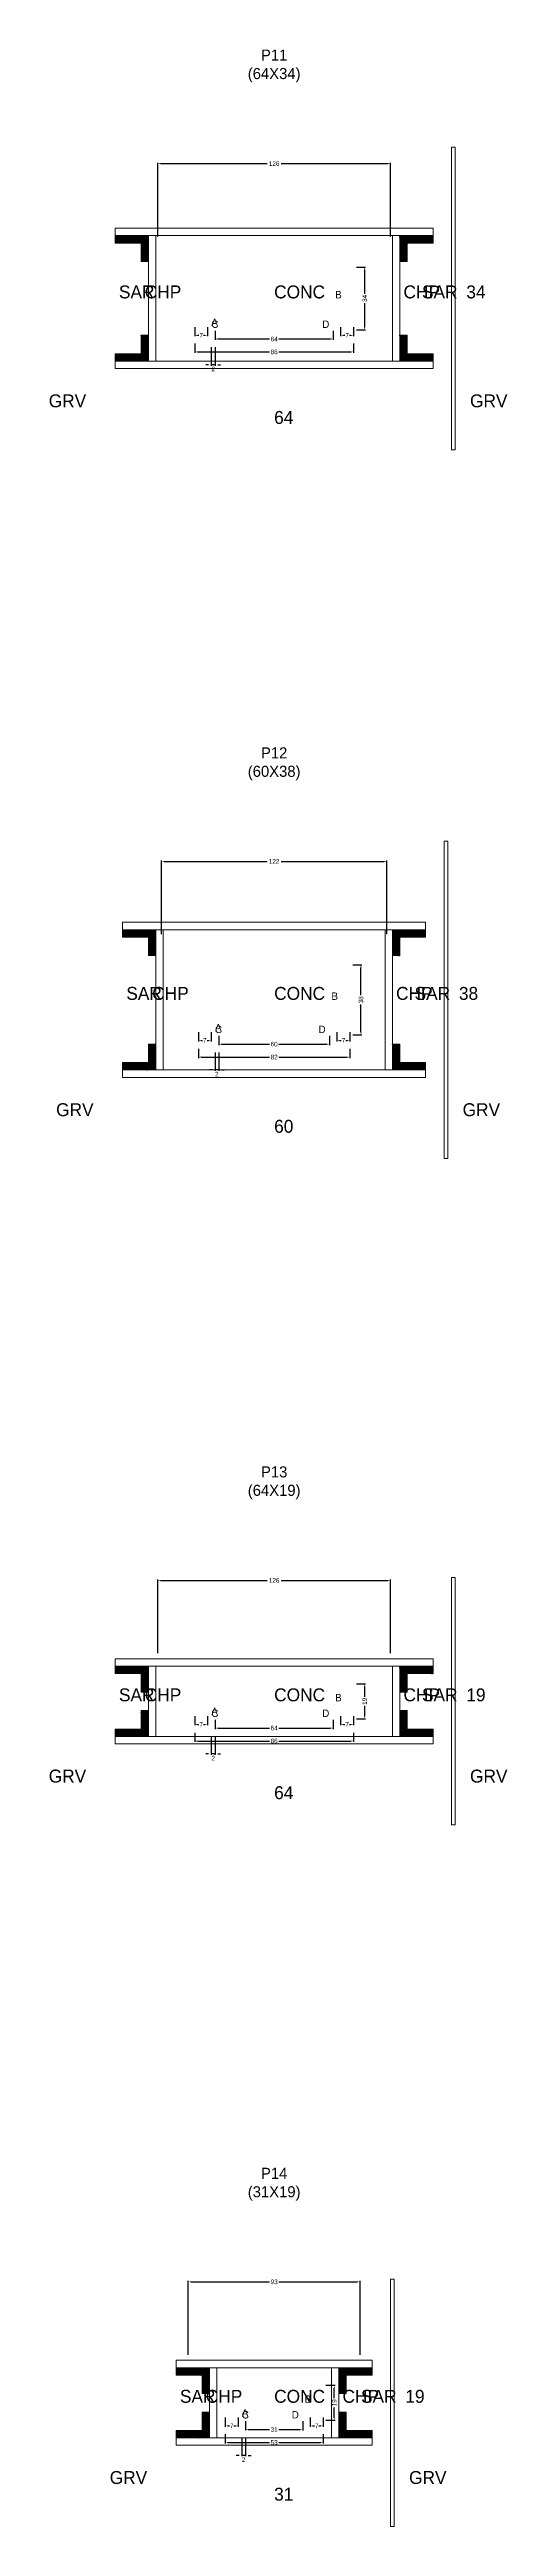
# Model space of a CAD drawing. Header units: centimetres. Extents: x -12000 to 4093, y -4566 to 1796.
# Drawn here: x -122 to 126, y -1067 to 275 of the extents above; entities that cross this region are included whole.
import ezdxf

# ---------------------------------------------------------------- set-up
doc = ezdxf.new("R2010")
doc.units = ezdxf.units.CM
for name, color, linetype in [('COTA', 241, 'Continuous'), ('Hachura', 251, 'Continuous'), ('NOMENCLATURA', 7, 'Continuous'), ('SARRAFO', 251, 'Continuous'), ('Texto Seção', 7, 'Continuous')]:
    doc.layers.add(name, color=color, linetype=linetype)
doc.dimstyles.new('cotax2', dxfattribs={"dimtxt": 2.5, "dimasz": 1.5, "dimexe": 0.5, "dimexo": 0.5, "dimgap": 0.5, "dimtad": 1, "dimcen": 2.5, "dimazin": 3, "dimtfac": 1, "dimtmove": 0, "dimatfit": 3})

msp = doc.modelspace()

# ---------------------------------------------------------------- texts
at = {"layer": 'NOMENCLATURA'}
for s, p in [('B', (33, 140)), ('A', (-34, 125)), ('C', (-34, 124)), ('D', (26, 124)), ('B', (31, -240)), ('A', (-32, -257)), ('C', (-32, -258)), ('D', (24, -258)), ('B', (33, -620)), ('A', (-34, -627.5)), ('C', (-34, -628.5)), ('D', (26, -628.5)), ('A', (-17.5, -1007.5)), ('C', (-17.5, -1008.5)), ('D', (9.5, -1008.5)), ('B', (16.5, -1000))]:
    msp.add_text(s, height=4, dxfattribs=at).set_placement(p)
at = {"layer": 'NOMENCLATURA', "char_height": 6, "attachment_point": 8}
for s, insert in [('P11\\P(64X34)', (0, 257)), ('P12\\P(60X38)', (0, -121)), ('P13\\P(64X19)', (0, -510.5)), ('P14\\P(31X19)', (0, -890.5))]:
    msp.add_mtext(s, dxfattribs=dict(at, insert=insert))
at = {"layer": 'Texto Seção'}
for s, p in [('SAR', (-84, 140)), ('CHP', (-70, 140)), ('CONC', (0, 140)), ('CHP', (70, 140)), ('SAR', (80, 140)), ('34', (104, 140)), ('GRV', (-122, 81)), ('GRV', (106, 81)), ('64', (0, 72)), ('SAR', (-80, -240)), ('CHP', (-66, -240)), ('CONC', (0, -240)), ('CHP', (66, -240)), ('SAR', (76, -240)), ('38', (100, -240)), ('GRV', (-118, -303)), ('60', (0, -312)), ('GRV', (102, -303)), ('SAR', (-84, -620)), ('CHP', (-70, -620)), ('CONC', (0, -620)), ('CHP', (70, -620)), ('SAR', (80, -620)), ('19', (104, -620)), ('GRV', (-122, -664)), ('GRV', (106, -664)), ('64', (0, -673)), ('SAR', (-51, -1000)), ('CHP', (-37, -1000)), ('CONC', (0, -1000)), ('CHP', (37, -1000)), ('SAR', (47, -1000)), ('19', (71, -1000)), ('GRV', (-89, -1044)), ('31', (0, -1053)), ('GRV', (73, -1044))]:
    msp.add_text(s, height=7, dxfattribs=at).set_placement(p)

# ---------------------------------------------------------------- blocks, each defined once
blk = doc.blocks.new('_CLOSEDFILLED')
at = {"color": 0, "linetype": 'BYBLOCK'}
blk.add_solid([(-1, 0.16), (0, 0), (-1, -0.16)], dxfattribs=at)
blk = doc.blocks.new('*D92')
for p, q in [((-26.5, -1017), (-26.5, -1022)), ((26.5, -1017), (26.5, -1022)), ((-25, -1021.5), (-2.5, -1021.5)), ((2.5, -1021.5), (25, -1021.5))]:
    blk.add_line(p, q)
at = {"layer": 'Defpoints'}
for p in [(-26.5, -1016.5), (26.5, -1016.5), (-26.5, -1021.5)]:
    blk.add_point(p, dxfattribs=at)
at = {"layer": 'COTA', "xscale": 1.5, "yscale": 1.5, "rotation": 180}
blk.add_blockref('_CLOSEDFILLED', (-26.5, -1021.5), dxfattribs=at)
at = {"layer": 'COTA', "xscale": 1.5, "yscale": 1.5}
blk.add_blockref('_CLOSEDFILLED', (26.5, -1021.5), dxfattribs=at)
at = {"layer": 'COTA', "insert": (0, -1021.5), "char_height": 2.5, "attachment_point": 5}
blk.add_mtext('53', dxfattribs=at)
blk = doc.blocks.new('*D93')
for p, q in [((-15.5, -1010), (-15.5, -1015)), ((-14, -1014.5), (-2.5, -1014.5)), ((2.5, -1014.5), (14, -1014.5)), ((15.5, -1010), (15.5, -1015))]:
    blk.add_line(p, q)
at = {"layer": 'Defpoints'}
for p in [(-15.5, -1009.5), (-15.5, -1014.5), (15.5, -1009.5)]:
    blk.add_point(p, dxfattribs=at)
at = {"layer": 'COTA', "xscale": 1.5, "yscale": 1.5, "rotation": 180}
blk.add_blockref('_CLOSEDFILLED', (-15.5, -1014.5), dxfattribs=at)
at = {"layer": 'COTA', "xscale": 1.5, "yscale": 1.5}
blk.add_blockref('_CLOSEDFILLED', (15.5, -1014.5), dxfattribs=at)
at = {"layer": 'COTA', "insert": (0, -1014.5), "char_height": 2.5, "attachment_point": 5}
blk.add_mtext('31', dxfattribs=at)
blk = doc.blocks.new('*D94')
for p, q in [((28, -990.5), (33, -990.5)), ((32.5, -997.5), (32.5, -992)), ((32.5, -1008), (32.5, -1002.5)), ((28, -1009.5), (33, -1009.5))]:
    blk.add_line(p, q)
at = {"layer": 'Defpoints'}
for p in [(27.5, -990.5), (27.5, -1009.5), (32.5, -1009.5)]:
    blk.add_point(p, dxfattribs=at)
at = {"layer": 'COTA', "xscale": 1.5, "yscale": 1.5}
for p, rotation in [((32.5, -990.5), 90), ((32.5, -1009.5), 270)]:
    blk.add_blockref('_CLOSEDFILLED', p, dxfattribs=dict(at, rotation=rotation))
at = {"layer": 'COTA', "insert": (32.5, -1000), "char_height": 2.5, "attachment_point": 5, "rotation": 90}
blk.add_mtext('19', dxfattribs=at)
blk = doc.blocks.new('*D95')
for p, q in [((-26.5, -1008), (-26.5, -1013)), ((-25, -1012.5), (-24.25, -1012.5)), ((-21.75, -1012.5), (-21, -1012.5)), ((-19.5, -1008), (-19.5, -1013))]:
    blk.add_line(p, q)
at = {"layer": 'Defpoints'}
for p in [(-26.5, -1007.5), (-26.5, -1012.5), (-19.5, -1007.5)]:
    blk.add_point(p, dxfattribs=at)
at = {"layer": 'COTA', "xscale": 1.5, "yscale": 1.5, "rotation": 180}
blk.add_blockref('_CLOSEDFILLED', (-26.5, -1012.5), dxfattribs=at)
at = {"layer": 'COTA', "xscale": 1.5, "yscale": 1.5}
blk.add_blockref('_CLOSEDFILLED', (-19.5, -1012.5), dxfattribs=at)
at = {"layer": 'COTA', "insert": (-23, -1012.5), "char_height": 2.5, "attachment_point": 5}
blk.add_mtext('7', dxfattribs=at)
blk = doc.blocks.new('*D96')
for p, q in [((19.5, -1008), (19.5, -1013)), ((21, -1012.5), (21.75, -1012.5)), ((24.25, -1012.5), (25, -1012.5)), ((26.5, -1008), (26.5, -1013))]:
    blk.add_line(p, q)
at = {"layer": 'Defpoints'}
for p in [(19.5, -1007.5), (19.5, -1012.5), (26.5, -1007.5)]:
    blk.add_point(p, dxfattribs=at)
at = {"layer": 'COTA', "xscale": 1.5, "yscale": 1.5, "rotation": 180}
blk.add_blockref('_CLOSEDFILLED', (19.5, -1012.5), dxfattribs=at)
at = {"layer": 'COTA', "xscale": 1.5, "yscale": 1.5}
blk.add_blockref('_CLOSEDFILLED', (26.5, -1012.5), dxfattribs=at)
at = {"layer": 'COTA', "insert": (23, -1012.5), "char_height": 2.5, "attachment_point": 5}
blk.add_mtext('7', dxfattribs=at)
blk = doc.blocks.new('*D97')
for p, q in [((-46.5, -974), (-46.5, -934)), ((-45, -934.5), (-2.5, -934.5)), ((2.5, -934.5), (45, -934.5)), ((46.5, -974), (46.5, -934))]:
    blk.add_line(p, q)
at = {"layer": 'Defpoints'}
for p in [(-46.5, -934.5), (-46.5, -974.5), (46.5, -974.5)]:
    blk.add_point(p, dxfattribs=at)
at = {"layer": 'COTA', "xscale": 1.5, "yscale": 1.5, "rotation": 180}
blk.add_blockref('_CLOSEDFILLED', (-46.5, -934.5), dxfattribs=at)
at = {"layer": 'COTA', "xscale": 1.5, "yscale": 1.5}
blk.add_blockref('_CLOSEDFILLED', (46.5, -934.5), dxfattribs=at)
at = {"layer": 'COTA', "insert": (0, -934.5), "char_height": 2.5, "attachment_point": 5}
blk.add_mtext('93', dxfattribs=at)
blk = doc.blocks.new('*D66')
for p, q in [((-43, -637), (-43, -642)), ((-41.5, -641.5), (-2.5, -641.5)), ((2.5, -641.5), (41.5, -641.5)), ((43, -637), (43, -642))]:
    blk.add_line(p, q)
at = {"layer": 'Defpoints'}
for p in [(-43, -636.5), (-43, -641.5), (43, -636.5)]:
    blk.add_point(p, dxfattribs=at)
at = {"layer": 'COTA', "xscale": 1.5, "yscale": 1.5, "rotation": 180}
blk.add_blockref('_CLOSEDFILLED', (-43, -641.5), dxfattribs=at)
at = {"layer": 'COTA', "xscale": 1.5, "yscale": 1.5}
blk.add_blockref('_CLOSEDFILLED', (43, -641.5), dxfattribs=at)
at = {"layer": 'COTA', "insert": (0, -641.5), "char_height": 2.5, "attachment_point": 5}
blk.add_mtext('86', dxfattribs=at)
blk = doc.blocks.new('*D67')
for p, q in [((-32, -630), (-32, -635)), ((32, -630), (32, -635)), ((-30.5, -634.5), (-2.5, -634.5)), ((2.5, -634.5), (30.5, -634.5))]:
    blk.add_line(p, q)
at = {"layer": 'Defpoints'}
for p in [(-32, -629.5), (32, -629.5), (-32, -634.5)]:
    blk.add_point(p, dxfattribs=at)
at = {"layer": 'COTA', "xscale": 1.5, "yscale": 1.5, "rotation": 180}
blk.add_blockref('_CLOSEDFILLED', (-32, -634.5), dxfattribs=at)
at = {"layer": 'COTA', "xscale": 1.5, "yscale": 1.5}
blk.add_blockref('_CLOSEDFILLED', (32, -634.5), dxfattribs=at)
at = {"layer": 'COTA', "insert": (0, -634.5), "char_height": 2.5, "attachment_point": 5}
blk.add_mtext('64', dxfattribs=at)
blk = doc.blocks.new('*D68')
for p, q in [((44.5, -610.5), (49.5, -610.5)), ((49, -617.5), (49, -612)), ((44.5, -629.5), (49.5, -629.5)), ((49, -628), (49, -622.5))]:
    blk.add_line(p, q)
at = {"layer": 'Defpoints'}
for p in [(44, -610.5), (44, -629.5), (49, -629.5)]:
    blk.add_point(p, dxfattribs=at)
at = {"layer": 'COTA', "xscale": 1.5, "yscale": 1.5}
for p, rotation in [((49, -610.5), 90), ((49, -629.5), 270)]:
    blk.add_blockref('_CLOSEDFILLED', p, dxfattribs=dict(at, rotation=rotation))
at = {"layer": 'COTA', "insert": (49, -620), "char_height": 2.5, "attachment_point": 5, "rotation": 90}
blk.add_mtext('19', dxfattribs=at)
blk = doc.blocks.new('*D69')
for p, q in [((-43, -628), (-43, -633)), ((-36, -628), (-36, -633)), ((-41.5, -632.5), (-40.75, -632.5)), ((-38.25, -632.5), (-37.5, -632.5))]:
    blk.add_line(p, q)
at = {"layer": 'Defpoints'}
for p in [(-43, -627.5), (-36, -627.5), (-43, -632.5)]:
    blk.add_point(p, dxfattribs=at)
at = {"layer": 'COTA', "xscale": 1.5, "yscale": 1.5, "rotation": 180}
blk.add_blockref('_CLOSEDFILLED', (-43, -632.5), dxfattribs=at)
at = {"layer": 'COTA', "xscale": 1.5, "yscale": 1.5}
blk.add_blockref('_CLOSEDFILLED', (-36, -632.5), dxfattribs=at)
at = {"layer": 'COTA', "insert": (-39.5, -632.5), "char_height": 2.5, "attachment_point": 5}
blk.add_mtext('7', dxfattribs=at)
blk = doc.blocks.new('*D70')
for p, q in [((36, -628), (36, -633)), ((43, -628), (43, -633)), ((37.5, -632.5), (38.25, -632.5)), ((40.75, -632.5), (41.5, -632.5))]:
    blk.add_line(p, q)
at = {"layer": 'Defpoints'}
for p in [(36, -627.5), (43, -627.5), (36, -632.5)]:
    blk.add_point(p, dxfattribs=at)
at = {"layer": 'COTA', "xscale": 1.5, "yscale": 1.5, "rotation": 180}
blk.add_blockref('_CLOSEDFILLED', (36, -632.5), dxfattribs=at)
at = {"layer": 'COTA', "xscale": 1.5, "yscale": 1.5}
blk.add_blockref('_CLOSEDFILLED', (43, -632.5), dxfattribs=at)
at = {"layer": 'COTA', "insert": (39.5, -632.5), "char_height": 2.5, "attachment_point": 5}
blk.add_mtext('7', dxfattribs=at)
blk = doc.blocks.new('*D71')
for p, q in [((-63, -594), (-63, -554)), ((-61.5, -554.5), (-3.75, -554.5)), ((3.75, -554.5), (61.5, -554.5)), ((63, -594), (63, -554))]:
    blk.add_line(p, q)
at = {"layer": 'Defpoints'}
for p in [(-63, -554.5), (-63, -594.5), (63, -594.5)]:
    blk.add_point(p, dxfattribs=at)
at = {"layer": 'COTA', "xscale": 1.5, "yscale": 1.5, "rotation": 180}
blk.add_blockref('_CLOSEDFILLED', (-63, -554.5), dxfattribs=at)
at = {"layer": 'COTA', "xscale": 1.5, "yscale": 1.5}
blk.add_blockref('_CLOSEDFILLED', (63, -554.5), dxfattribs=at)
at = {"layer": 'COTA', "insert": (0, -554.5), "char_height": 2.5, "attachment_point": 5}
blk.add_mtext('126', dxfattribs=at)
blk = doc.blocks.new('*D40')
for p, q in [((-41, -266.5), (-41, -271.5)), ((41, -266.5), (41, -271.5)), ((-39.5, -271), (-2.5, -271)), ((2.5, -271), (39.5, -271))]:
    blk.add_line(p, q)
at = {"layer": 'Defpoints'}
for p in [(-41, -266), (41, -266), (-41, -271)]:
    blk.add_point(p, dxfattribs=at)
at = {"layer": 'COTA', "xscale": 1.5, "yscale": 1.5, "rotation": 180}
blk.add_blockref('_CLOSEDFILLED', (-41, -271), dxfattribs=at)
at = {"layer": 'COTA', "xscale": 1.5, "yscale": 1.5}
blk.add_blockref('_CLOSEDFILLED', (41, -271), dxfattribs=at)
at = {"layer": 'COTA', "insert": (0, -271), "char_height": 2.5, "attachment_point": 5}
blk.add_mtext('82', dxfattribs=at)
blk = doc.blocks.new('*D41')
for p, q in [((-30, -259.5), (-30, -264.5)), ((-28.5, -264), (-2.5, -264)), ((2.5, -264), (28.5, -264)), ((30, -259.5), (30, -264.5))]:
    blk.add_line(p, q)
at = {"layer": 'Defpoints'}
for p in [(-30, -259), (-30, -264), (30, -259)]:
    blk.add_point(p, dxfattribs=at)
at = {"layer": 'COTA', "xscale": 1.5, "yscale": 1.5, "rotation": 180}
blk.add_blockref('_CLOSEDFILLED', (-30, -264), dxfattribs=at)
at = {"layer": 'COTA', "xscale": 1.5, "yscale": 1.5}
blk.add_blockref('_CLOSEDFILLED', (30, -264), dxfattribs=at)
at = {"layer": 'COTA', "insert": (0, -264), "char_height": 2.5, "attachment_point": 5}
blk.add_mtext('60', dxfattribs=at)
blk = doc.blocks.new('*D42')
for p, q in [((42.5, -221), (47.5, -221)), ((47, -237.5), (47, -222.5)), ((47, -257.5), (47, -242.5)), ((42.5, -259), (47.5, -259))]:
    blk.add_line(p, q)
at = {"layer": 'Defpoints'}
for p in [(42, -221), (42, -259), (47, -259)]:
    blk.add_point(p, dxfattribs=at)
at = {"layer": 'COTA', "xscale": 1.5, "yscale": 1.5}
for p, rotation in [((47, -221), 90), ((47, -259), 270)]:
    blk.add_blockref('_CLOSEDFILLED', p, dxfattribs=dict(at, rotation=rotation))
at = {"layer": 'COTA', "insert": (47, -240), "char_height": 2.5, "attachment_point": 5, "rotation": 90}
blk.add_mtext('38', dxfattribs=at)
blk = doc.blocks.new('*D43')
for p, q in [((-41, -257.5), (-41, -262.5)), ((-39.5, -262), (-38.75, -262)), ((-36.25, -262), (-35.5, -262)), ((-34, -257.5), (-34, -262.5))]:
    blk.add_line(p, q)
at = {"layer": 'Defpoints'}
for p in [(-41, -257), (-41, -262), (-34, -257)]:
    blk.add_point(p, dxfattribs=at)
at = {"layer": 'COTA', "xscale": 1.5, "yscale": 1.5, "rotation": 180}
blk.add_blockref('_CLOSEDFILLED', (-41, -262), dxfattribs=at)
at = {"layer": 'COTA', "xscale": 1.5, "yscale": 1.5}
blk.add_blockref('_CLOSEDFILLED', (-34, -262), dxfattribs=at)
at = {"layer": 'COTA', "insert": (-37.5, -262), "char_height": 2.5, "attachment_point": 5}
blk.add_mtext('7', dxfattribs=at)
blk = doc.blocks.new('*D44')
for p, q in [((34, -257.5), (34, -262.5)), ((35.5, -262), (36.25, -262)), ((38.75, -262), (39.5, -262)), ((41, -257.5), (41, -262.5))]:
    blk.add_line(p, q)
at = {"layer": 'Defpoints'}
for p in [(34, -257), (34, -262), (41, -257)]:
    blk.add_point(p, dxfattribs=at)
at = {"layer": 'COTA', "xscale": 1.5, "yscale": 1.5, "rotation": 180}
blk.add_blockref('_CLOSEDFILLED', (34, -262), dxfattribs=at)
at = {"layer": 'COTA', "xscale": 1.5, "yscale": 1.5}
blk.add_blockref('_CLOSEDFILLED', (41, -262), dxfattribs=at)
at = {"layer": 'COTA', "insert": (37.5, -262), "char_height": 2.5, "attachment_point": 5}
blk.add_mtext('7', dxfattribs=at)
blk = doc.blocks.new('*D45')
for p, q in [((-61, -204.5), (-61, -164.5)), ((-59.5, -165), (-3.75, -165)), ((3.75, -165), (59.5, -165)), ((61, -204.5), (61, -164.5))]:
    blk.add_line(p, q)
at = {"layer": 'Defpoints'}
for p in [(-61, -165), (-61, -205), (61, -205)]:
    blk.add_point(p, dxfattribs=at)
at = {"layer": 'COTA', "xscale": 1.5, "yscale": 1.5, "rotation": 180}
blk.add_blockref('_CLOSEDFILLED', (-61, -165), dxfattribs=at)
at = {"layer": 'COTA', "xscale": 1.5, "yscale": 1.5}
blk.add_blockref('_CLOSEDFILLED', (61, -165), dxfattribs=at)
at = {"layer": 'COTA', "insert": (0, -165), "char_height": 2.5, "attachment_point": 5}
blk.add_mtext('122', dxfattribs=at)
blk = doc.blocks.new('*D14')
for p, q in [((-43, 115.5), (-43, 110.5)), ((-41.5, 111), (-2.5, 111)), ((2.5, 111), (41.5, 111)), ((43, 115.5), (43, 110.5))]:
    blk.add_line(p, q)
at = {"layer": 'Defpoints'}
for p in [(-43, 116), (-43, 111), (43, 116)]:
    blk.add_point(p, dxfattribs=at)
at = {"layer": 'COTA', "xscale": 1.5, "yscale": 1.5, "rotation": 180}
blk.add_blockref('_CLOSEDFILLED', (-43, 111), dxfattribs=at)
at = {"layer": 'COTA', "xscale": 1.5, "yscale": 1.5}
blk.add_blockref('_CLOSEDFILLED', (43, 111), dxfattribs=at)
at = {"layer": 'COTA', "insert": (0, 111), "char_height": 2.5, "attachment_point": 5}
blk.add_mtext('86', dxfattribs=at)
blk = doc.blocks.new('*D15')
for p, q in [((-32, 122.5), (-32, 117.5)), ((32, 122.5), (32, 117.5)), ((-30.5, 118), (-2.5, 118)), ((2.5, 118), (30.5, 118))]:
    blk.add_line(p, q)
at = {"layer": 'Defpoints'}
for p in [(-32, 123), (32, 123), (-32, 118)]:
    blk.add_point(p, dxfattribs=at)
at = {"layer": 'COTA', "xscale": 1.5, "yscale": 1.5, "rotation": 180}
blk.add_blockref('_CLOSEDFILLED', (-32, 118), dxfattribs=at)
at = {"layer": 'COTA', "xscale": 1.5, "yscale": 1.5}
blk.add_blockref('_CLOSEDFILLED', (32, 118), dxfattribs=at)
at = {"layer": 'COTA', "insert": (0, 118), "char_height": 2.5, "attachment_point": 5}
blk.add_mtext('64', dxfattribs=at)
blk = doc.blocks.new('*D16')
for p, q in [((44.5, 157), (49.5, 157)), ((49, 142.5), (49, 155.5)), ((49, 124.5), (49, 137.5)), ((44.5, 123), (49.5, 123))]:
    blk.add_line(p, q)
at = {"layer": 'Defpoints'}
for p in [(44, 157), (44, 123), (49, 123)]:
    blk.add_point(p, dxfattribs=at)
at = {"layer": 'COTA', "xscale": 1.5, "yscale": 1.5}
for p, rotation in [((49, 157), 90), ((49, 123), 270)]:
    blk.add_blockref('_CLOSEDFILLED', p, dxfattribs=dict(at, rotation=rotation))
at = {"layer": 'COTA', "insert": (49, 140), "char_height": 2.5, "attachment_point": 5, "rotation": 90}
blk.add_mtext('34', dxfattribs=at)
blk = doc.blocks.new('*D17')
for p, q in [((-43, 124.5), (-43, 119.5)), ((-36, 124.5), (-36, 119.5)), ((-41.5, 120), (-40.75, 120)), ((-38.25, 120), (-37.5, 120))]:
    blk.add_line(p, q)
at = {"layer": 'Defpoints'}
for p in [(-43, 125), (-36, 125), (-43, 120)]:
    blk.add_point(p, dxfattribs=at)
at = {"layer": 'COTA', "xscale": 1.5, "yscale": 1.5, "rotation": 180}
blk.add_blockref('_CLOSEDFILLED', (-43, 120), dxfattribs=at)
at = {"layer": 'COTA', "xscale": 1.5, "yscale": 1.5}
blk.add_blockref('_CLOSEDFILLED', (-36, 120), dxfattribs=at)
at = {"layer": 'COTA', "insert": (-39.5, 120), "char_height": 2.5, "attachment_point": 5}
blk.add_mtext('7', dxfattribs=at)
blk = doc.blocks.new('*D18')
for p, q in [((36, 124.5), (36, 119.5)), ((43, 124.5), (43, 119.5)), ((37.5, 120), (38.25, 120)), ((40.75, 120), (41.5, 120))]:
    blk.add_line(p, q)
at = {"layer": 'Defpoints'}
for p in [(36, 125), (43, 125), (36, 120)]:
    blk.add_point(p, dxfattribs=at)
at = {"layer": 'COTA', "xscale": 1.5, "yscale": 1.5, "rotation": 180}
blk.add_blockref('_CLOSEDFILLED', (36, 120), dxfattribs=at)
at = {"layer": 'COTA', "xscale": 1.5, "yscale": 1.5}
blk.add_blockref('_CLOSEDFILLED', (43, 120), dxfattribs=at)
at = {"layer": 'COTA', "insert": (39.5, 120), "char_height": 2.5, "attachment_point": 5}
blk.add_mtext('7', dxfattribs=at)
blk = doc.blocks.new('*D19')
for p, q in [((-63, 173.5), (-63, 213.5)), ((-61.5, 213), (-3.75, 213)), ((3.75, 213), (61.5, 213)), ((63, 173.5), (63, 213.5))]:
    blk.add_line(p, q)
at = {"layer": 'Defpoints'}
for p in [(-63, 213), (-63, 173), (63, 173)]:
    blk.add_point(p, dxfattribs=at)
at = {"layer": 'COTA', "xscale": 1.5, "yscale": 1.5, "rotation": 180}
blk.add_blockref('_CLOSEDFILLED', (-63, 213), dxfattribs=at)
at = {"layer": 'COTA', "xscale": 1.5, "yscale": 1.5}
blk.add_blockref('_CLOSEDFILLED', (63, 213), dxfattribs=at)
at = {"layer": 'COTA', "insert": (0, 213), "char_height": 2.5, "attachment_point": 5}
blk.add_mtext('126', dxfattribs=at)

# ---------------------------------------------------------------- dimensions: what is measured, and where the dimension line sits
at = {"layer": 'COTA'}
for base, p1, p2, picture, middle in [((-63, 213), (-63, 173), (63, 173), '*D19', (0, 213)), ((-43, 120), (-43, 125), (-36, 125), '*D17', (-39.5, 120)), ((-32, 118), (-32, 123), (32, 123), '*D15', (0, 118)), ((36, 120), (36, 125), (43, 125), '*D18', (39.5, 120)), ((-43, 111), (-43, 116), (43, 116), '*D14', (0, 111)), ((-61, -165), (-61, -205), (61, -205), '*D45', (0, -165)), ((-41, -262), (-41, -257), (-34, -257), '*D43', (-37.5, -262)), ((-41, -271), (-41, -266), (41, -266), '*D40', (0, -271)), ((-30, -264), (-30, -259), (30, -259), '*D41', (0, -264)), ((34, -262), (34, -257), (41, -257), '*D44', (37.5, -262)), ((-63, -554.5), (-63, -594.5), (63, -594.5), '*D71', (0, -554.5)), ((-43, -632.5), (-43, -627.5), (-36, -627.5), '*D69', (-39.5, -632.5)), ((-32, -634.5), (-32, -629.5), (32, -629.5), '*D67', (0, -634.5)), ((36, -632.5), (36, -627.5), (43, -627.5), '*D70', (39.5, -632.5)), ((-43, -641.5), (-43, -636.5), (43, -636.5), '*D66', (0, -641.5)), ((-46.5, -934.5), (-46.5, -974.5), (46.5, -974.5), '*D97', (0, -934.5)), ((-26.5, -1012.5), (-26.5, -1007.5), (-19.5, -1007.5), '*D95', (-23, -1012.5)), ((-26.5, -1021.5), (-26.5, -1016.5), (26.5, -1016.5), '*D92', (0, -1021.5)), ((-15.5, -1014.5), (-15.5, -1009.5), (15.5, -1009.5), '*D93', (0, -1014.5)), ((19.5, -1012.5), (19.5, -1007.5), (26.5, -1007.5), '*D96', (23, -1012.5))]:
    dim = msp.add_linear_dim(base=base, p1=p1, p2=p2, dimstyle='cotax2', dxfattribs=at)
    dim.commit()
    dim.dimension.update_dxf_attribs({"geometry": picture, "text_midpoint": middle})
for base, p1, p2, picture, middle in [((49, 123), (44, 123), (44, 157), '*D16', (49, 140)), ((47, -259), (42, -259), (42, -221), '*D42', (47, -240)), ((49, -629.5), (44, -629.5), (44, -610.5), '*D68', (49, -620)), ((32.5, -1009.5), (27.5, -1009.5), (27.5, -990.5), '*D94', (32.5, -1000))]:
    dim = msp.add_linear_dim(base=base, p1=p1, p2=p2, angle=90, dimstyle='cotax2', dxfattribs=at)
    dim.commit()
    dim.dimension.update_dxf_attribs({"geometry": picture, "text_midpoint": middle})
for base, p1, p2 in [((-32, 104), (-32, 114), (-34, 114)), ((-30, -278), (-30, -268), (-32, -268)), ((-32, -648.5), (-32, -638.5), (-34, -638.5)), ((-15.5, -1028.5), (-15.5, -1018.5), (-17.5, -1018.5))]:
    msp.add_linear_dim(base=base, p1=p1, p2=p2, dimstyle='cotax2', dxfattribs=at).render()

# ---------------------------------------------------------------- hatches: boundary and pattern name
at = {"layer": 'SARRAFO'}
h = msp.add_hatch(dxfattribs=at)
h.set_pattern_fill('SOLID', scale=2)
h.paths.add_polyline_path([(-86, 170), (-72, 170), (-72, 174), (-86, 174)])
h = msp.add_hatch(dxfattribs=at)
h.set_pattern_fill('SOLID', scale=2)
h.paths.add_polyline_path([(-72, 160), (-68, 160), (-68, 174), (-72, 174)])
h = msp.add_hatch(dxfattribs=at)
h.set_pattern_fill('SOLID', scale=2)
h.paths.add_polyline_path([(68, 160), (72, 160), (72, 174), (68, 174)])
h = msp.add_hatch(dxfattribs=at)
h.set_pattern_fill('SOLID', scale=2)
h.paths.add_polyline_path([(72, 170), (86, 170), (86, 174), (72, 174)])
h = msp.add_hatch(dxfattribs=at)
h.set_pattern_fill('SOLID', scale=2)
h.paths.add_polyline_path([(-86, 106), (-72, 106), (-72, 110), (-86, 110)])
h = msp.add_hatch(dxfattribs=at)
h.set_pattern_fill('SOLID', scale=2)
h.paths.add_polyline_path([(-72, 106), (-68, 106), (-68, 120), (-72, 120)])
h = msp.add_hatch(dxfattribs=at)
h.set_pattern_fill('SOLID', scale=2)
h.paths.add_polyline_path([(68, 106), (72, 106), (72, 120), (68, 120)])
h = msp.add_hatch(dxfattribs=at)
h.set_pattern_fill('SOLID', scale=2)
h.paths.add_polyline_path([(72, 106), (86, 106), (86, 110), (72, 110)])
h = msp.add_hatch(dxfattribs=at)
h.set_pattern_fill('SOLID', scale=2)
h.paths.add_polyline_path([(-82, -206), (-68, -206), (-68, -202), (-82, -202)])
h = msp.add_hatch(dxfattribs=at)
h.set_pattern_fill('SOLID', scale=2)
h.paths.add_polyline_path([(-68, -216), (-64, -216), (-64, -202), (-68, -202)])
h = msp.add_hatch(dxfattribs=at)
h.set_pattern_fill('SOLID', scale=2)
h.paths.add_polyline_path([(64, -216), (68, -216), (68, -202), (64, -202)])
h = msp.add_hatch(dxfattribs=at)
h.set_pattern_fill('SOLID', scale=2)
h.paths.add_polyline_path([(68, -206), (82, -206), (82, -202), (68, -202)])
h = msp.add_hatch(dxfattribs=at)
h.set_pattern_fill('SOLID', scale=2)
h.paths.add_polyline_path([(-68, -278), (-64, -278), (-64, -264), (-68, -264)])
h = msp.add_hatch(dxfattribs=at)
h.set_pattern_fill('SOLID', scale=2)
h.paths.add_polyline_path([(64, -278), (68, -278), (68, -264), (64, -264)])
h = msp.add_hatch(dxfattribs=at)
h.set_pattern_fill('SOLID', scale=2)
h.paths.add_polyline_path([(-82, -278), (-68, -278), (-68, -274), (-82, -274)])
h = msp.add_hatch(dxfattribs=at)
h.set_pattern_fill('SOLID', scale=2)
h.paths.add_polyline_path([(68, -278), (82, -278), (82, -274), (68, -274)])
h = msp.add_hatch(dxfattribs=at)
h.set_pattern_fill('SOLID', scale=2)
h.paths.add_polyline_path([(-86, -605), (-72, -605), (-72, -601), (-86, -601)])
h = msp.add_hatch(dxfattribs=at)
h.set_pattern_fill('SOLID', scale=2)
h.paths.add_polyline_path([(-72, -615), (-68, -615), (-68, -601), (-72, -601)])
h = msp.add_hatch(dxfattribs=at)
h.set_pattern_fill('SOLID', scale=2)
h.paths.add_polyline_path([(68, -615), (72, -615), (72, -601), (68, -601)])
h = msp.add_hatch(dxfattribs=at)
h.set_pattern_fill('SOLID', scale=2)
h.paths.add_polyline_path([(72, -605), (86, -605), (86, -601), (72, -601)])
h = msp.add_hatch(dxfattribs=at)
h.set_pattern_fill('SOLID', scale=2)
h.paths.add_polyline_path([(-72, -639), (-68, -639), (-68, -625), (-72, -625)])
h = msp.add_hatch(dxfattribs=at)
h.set_pattern_fill('SOLID', scale=2)
h.paths.add_polyline_path([(68, -639), (72, -639), (72, -625), (68, -625)])
h = msp.add_hatch(dxfattribs=at)
h.set_pattern_fill('SOLID', scale=2)
h.paths.add_polyline_path([(-86, -639), (-72, -639), (-72, -635), (-86, -635)])
h = msp.add_hatch(dxfattribs=at)
h.set_pattern_fill('SOLID', scale=2)
h.paths.add_polyline_path([(72, -639), (86, -639), (86, -635), (72, -635)])
h = msp.add_hatch(dxfattribs=at)
h.set_pattern_fill('SOLID', scale=2)
h.paths.add_polyline_path([(-53, -985), (-39, -985), (-39, -981), (-53, -981)])
h = msp.add_hatch(dxfattribs=at)
h.set_pattern_fill('SOLID', scale=2)
h.paths.add_polyline_path([(-39, -995), (-35, -995), (-35, -981), (-39, -981)])
h = msp.add_hatch(dxfattribs=at)
h.set_pattern_fill('SOLID', scale=2)
h.paths.add_polyline_path([(35, -995), (39, -995), (39, -981), (35, -981)])
h = msp.add_hatch(dxfattribs=at)
h.set_pattern_fill('SOLID', scale=2)
h.paths.add_polyline_path([(39, -985), (53, -985), (53, -981), (39, -981)])
h = msp.add_hatch(dxfattribs=at)
h.set_pattern_fill('SOLID', scale=2)
h.paths.add_polyline_path([(-39, -1019), (-35, -1019), (-35, -1005), (-39, -1005)])
h = msp.add_hatch(dxfattribs=at)
h.set_pattern_fill('SOLID', scale=2)
h.paths.add_polyline_path([(35, -1019), (39, -1019), (39, -1005), (35, -1005)])
h = msp.add_hatch(dxfattribs=at)
h.set_pattern_fill('SOLID', scale=2)
h.paths.add_polyline_path([(-53, -1019), (-39, -1019), (-39, -1015), (-53, -1015)])
h = msp.add_hatch(dxfattribs=at)
h.set_pattern_fill('SOLID', scale=2)
h.paths.add_polyline_path([(39, -1019), (53, -1019), (53, -1015), (39, -1015)])

# ---------------------------------------------------------------- linework, layer by layer
at = {"layer": 'Hachura', "lineweight": 13}
for points in [[(96, 58), (98, 58), (98, 222), (96, 222)], [(92, -326), (94, -326), (94, -154), (92, -154)], [(96, -687), (98, -687), (98, -553), (96, -553)], [(63, -1067), (65, -1067), (65, -933), (63, -933)]]:
    msp.add_lwpolyline(points, close=True, dxfattribs=at)
at = {"layer": 'Hachura', "lineweight": 18}
for points in [[(-86, 174), (86, 174), (86, 178), (-86, 178)], [(-68, 106), (-64, 106), (-64, 174), (-68, 174)], [(64, 106), (68, 106), (68, 174), (64, 174)], [(-86, 102), (86, 102), (86, 106), (-86, 106)], [(-82, -202), (82, -202), (82, -198), (-82, -198)], [(-64, -278), (-60, -278), (-60, -202), (-64, -202)], [(60, -278), (64, -278), (64, -202), (60, -202)], [(-82, -282), (82, -282), (82, -278), (-82, -278)], [(-86, -601), (86, -601), (86, -597), (-86, -597)], [(-68, -639), (-64, -639), (-64, -601), (-68, -601)], [(64, -639), (68, -639), (68, -601), (64, -601)], [(-86, -643), (86, -643), (86, -639), (-86, -639)], [(-53, -981), (53, -981), (53, -977), (-53, -977)], [(-35, -1019), (-31, -1019), (-31, -981), (-35, -981)], [(31, -1019), (35, -1019), (35, -981), (31, -981)], [(-53, -1023), (53, -1023), (53, -1019), (-53, -1019)]]:
    msp.add_lwpolyline(points, close=True, dxfattribs=at)
at = {"layer": 'SARRAFO', "lineweight": 13}
for points in [[(-86, 170), (-72, 170), (-72, 174), (-86, 174)], [(-72, 160), (-68, 160), (-68, 174), (-72, 174)], [(68, 160), (72, 160), (72, 174), (68, 174)], [(72, 170), (86, 170), (86, 174), (72, 174)], [(-86, 106), (-72, 106), (-72, 110), (-86, 110)], [(-72, 106), (-68, 106), (-68, 120), (-72, 120)], [(68, 106), (72, 106), (72, 120), (68, 120)], [(72, 106), (86, 106), (86, 110), (72, 110)], [(-82, -206), (-68, -206), (-68, -202), (-82, -202)], [(-68, -216), (-64, -216), (-64, -202), (-68, -202)], [(64, -216), (68, -216), (68, -202), (64, -202)], [(68, -206), (82, -206), (82, -202), (68, -202)], [(-68, -278), (-64, -278), (-64, -264), (-68, -264)], [(64, -278), (68, -278), (68, -264), (64, -264)], [(-82, -278), (-68, -278), (-68, -274), (-82, -274)], [(68, -278), (82, -278), (82, -274), (68, -274)], [(-86, -605), (-72, -605), (-72, -601), (-86, -601)], [(-72, -615), (-68, -615), (-68, -601), (-72, -601)], [(68, -615), (72, -615), (72, -601), (68, -601)], [(72, -605), (86, -605), (86, -601), (72, -601)], [(-72, -639), (-68, -639), (-68, -625), (-72, -625)], [(68, -639), (72, -639), (72, -625), (68, -625)], [(-86, -639), (-72, -639), (-72, -635), (-86, -635)], [(72, -639), (86, -639), (86, -635), (72, -635)], [(-53, -985), (-39, -985), (-39, -981), (-53, -981)], [(-39, -995), (-35, -995), (-35, -981), (-39, -981)], [(35, -995), (39, -995), (39, -981), (35, -981)], [(39, -985), (53, -985), (53, -981), (39, -981)], [(-39, -1019), (-35, -1019), (-35, -1005), (-39, -1005)], [(35, -1019), (39, -1019), (39, -1005), (35, -1005)], [(-53, -1019), (-39, -1019), (-39, -1015), (-53, -1015)], [(39, -1019), (53, -1019), (53, -1015), (39, -1015)]]:
    msp.add_lwpolyline(points, close=True, dxfattribs=at)

msp.set_redraw_order([(e.dxf.handle, doc.entitydb.next_handle()) for e in msp.query("TEXT MTEXT ATTDEF DIMENSION ARC_DIMENSION")])  # texts and dimensions are drawn at this point

doc.saveas('drawing.dxf')
